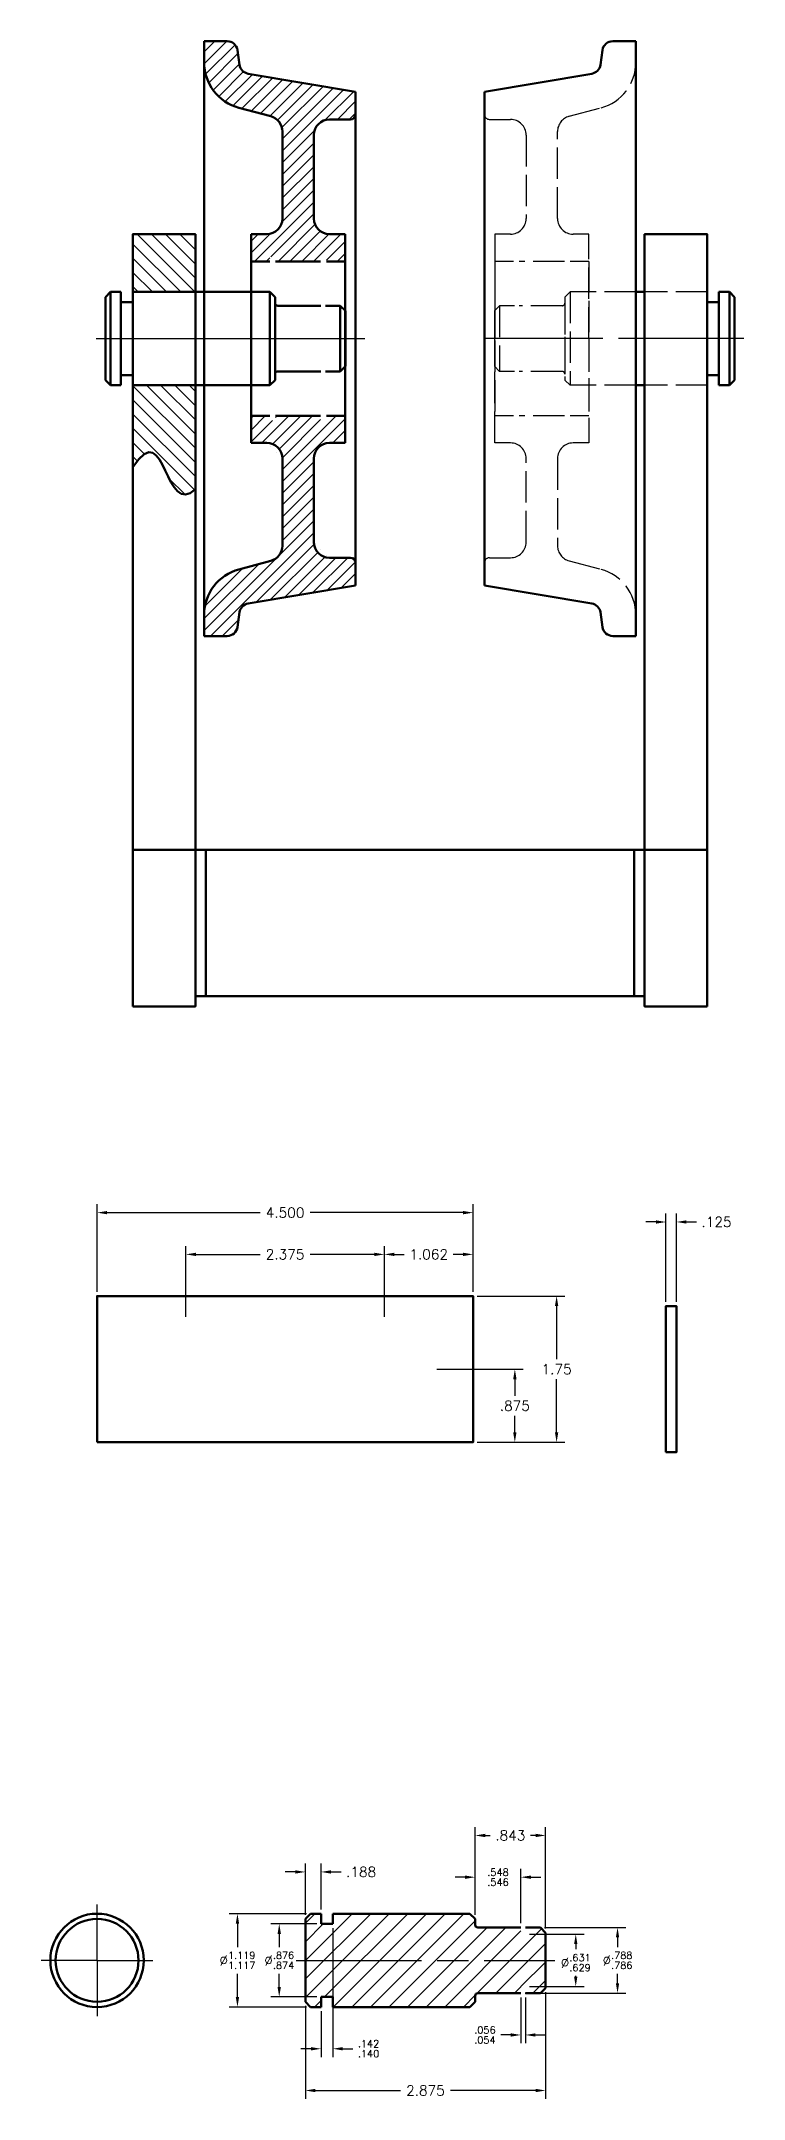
# Model space of a CAD drawing. Header units: inches. Extents: x 1 to 335, y -13 to 295.
# Drawn here: x 0.79 to 9.2, y -11.8 to 12.85 of the extents above; entities that cross this region are included whole.
import ezdxf

# ---------------------------------------------------------------- set-up
doc = ezdxf.new("R2010")
doc.units = ezdxf.units.IN
doc.header["$LTSCALE"] = 0.125
doc.header["$MEASUREMENT"] = 0
for name, pattern in [('AM_ISO02W050', [7.5, 6, -1.5]), ('AM_ISO02W050x2', [3.75, 3, -0.75]), ('AM_ISO08W050', [18, 12, -1.5, 3, -1.5])]:
    doc.linetypes.add(name, pattern=pattern)
for name, color, linetype, lineweight in [('AM_0', 7, 'Continuous', 50), ('AM_3', 212, 'AM_ISO02W050', 25), ('AM_5', 92, 'Continuous', 25), ('AM_7', 142, 'AM_ISO08W050', 25), ('AM_8', 12, 'Continuous', 25)]:
    doc.layers.add(name, color=color, linetype=linetype, lineweight=lineweight)
doc.styles.get("Standard").update_dxf_attribs({"font": 'ROMANS.SHX'})
doc.dimstyles.new('AM_ANSI$0', dxfattribs={"dimtxt": 0.12, "dimasz": 0.12, "dimexe": 0.1, "dimexo": 0.05, "dimgap": 0.06, "dimtad": 0, "dimtih": 1, "dimtoh": 1, "dimdec": 4, "dimzin": 7, "dimdsep": 46, "dimtxsty": 'Standard', "dimcen": 0, "dimclrd": 92, "dimclre": 256, "dimclrt": 142, "dimadec": 0, "dimazin": 2, "dimtp": 0.1, "dimtm": 0.1, "dimtfac": 0.71, "dimtdec": 4, "dimtofl": 0, "dimtmove": 0, "dimatfit": 3, "dimfxl": 1, "dimtolj": 1, "dimtzin": 7, "dimlwd": -1, "dimlwe": -1, "dimarcsym": 1})
pattern_1 = [(45, (-33.181, 22.33632), (-0.07071068, 0.07071068), [])]
pattern_2 = [(135, (-2.015, 7.875), (-0.0848528, -0.0848528), [])]

msp = doc.modelspace()

# ---------------------------------------------------------------- blocks, each defined once
blk = doc.blocks.new('*D233')
at = {"layer": 'AM_5'}
for p, q in [((4.899, -2.428), (4.899, -1.581)), ((5.961, -2.131), (5.961, -1.581))]:
    blk.add_line(p, q, dxfattribs=at)
at = {"layer": 'AM_5', "color": 92}
for p, q in [((5.019, -1.681), (5.138, -1.681)), ((5.841, -1.681), (5.721, -1.681))]:
    blk.add_line(p, q, dxfattribs=at)
for points in [[(5.019, -1.661), (5.019, -1.701), (4.899, -1.681)], [(5.841, -1.661), (5.841, -1.701), (5.961, -1.681)]]:
    blk.add_solid(points, dxfattribs=at)
at = {"layer": 'Defpoints', "color": 0}
for p in [(4.899, -1.681), (5.961, -2.181), (4.899, -2.478)]:
    blk.add_point(p, dxfattribs=at)
at = {"layer": 'AM_5', "color": 142, "insert": (5.43, -1.681), "char_height": 0.12, "attachment_point": 5}
blk.add_mtext('\\A1;1.062', dxfattribs=at)
blk = doc.blocks.new('*D234')
at = {"layer": 'AM_5'}
for p, q in [((2.524, -2.428), (2.524, -1.581)), ((4.899, -2.428), (4.899, -1.581))]:
    blk.add_line(p, q, dxfattribs=at)
at = {"layer": 'AM_5', "color": 92}
for p, q in [((2.644, -1.681), (3.411, -1.681)), ((4.779, -1.681), (4.011, -1.681))]:
    blk.add_line(p, q, dxfattribs=at)
for points in [[(2.644, -1.661), (2.644, -1.701), (2.524, -1.681)], [(4.779, -1.661), (4.779, -1.701), (4.899, -1.681)]]:
    blk.add_solid(points, dxfattribs=at)
at = {"layer": 'Defpoints', "color": 0}
for p in [(2.524, -1.681), (2.524, -2.478), (4.899, -2.478)]:
    blk.add_point(p, dxfattribs=at)
at = {"layer": 'AM_5', "color": 142, "insert": (3.711, -1.681), "char_height": 0.12, "attachment_point": 5}
blk.add_mtext('\\A1;2.375', dxfattribs=at)
blk = doc.blocks.new('*D235')
at = {"layer": 'AM_5'}
for p, q in [((1.461, -2.131), (1.461, -1.081)), ((5.961, -2.131), (5.961, -1.081))]:
    blk.add_line(p, q, dxfattribs=at)
at = {"layer": 'AM_5', "color": 92}
for p, q in [((1.581, -1.181), (3.411, -1.181)), ((5.841, -1.181), (4.011, -1.181))]:
    blk.add_line(p, q, dxfattribs=at)
for points in [[(1.581, -1.161), (1.581, -1.201), (1.461, -1.181)], [(5.841, -1.161), (5.841, -1.201), (5.961, -1.181)]]:
    blk.add_solid(points, dxfattribs=at)
at = {"layer": 'Defpoints', "color": 0}
for p in [(1.461, -1.181), (1.461, -2.181), (5.961, -2.181)]:
    blk.add_point(p, dxfattribs=at)
at = {"layer": 'AM_5', "color": 142, "insert": (3.711, -1.181), "char_height": 0.12, "attachment_point": 5}
blk.add_mtext('\\A1;4.500', dxfattribs=at)
blk = doc.blocks.new('*D236')
at = {"layer": 'AM_5'}
for p, q in [((5.527, -3.056), (6.561, -3.056)), ((6.011, -3.931), (6.561, -3.931))]:
    blk.add_line(p, q, dxfattribs=at)
at = {"layer": 'AM_5', "color": 92}
for p, q in [((6.461, -3.176), (6.461, -3.374)), ((6.461, -3.811), (6.461, -3.614))]:
    blk.add_line(p, q, dxfattribs=at)
for points in [[(6.441, -3.176), (6.481, -3.176), (6.461, -3.056)], [(6.441, -3.811), (6.481, -3.811), (6.461, -3.931)]]:
    blk.add_solid(points, dxfattribs=at)
at = {"layer": 'Defpoints', "color": 0}
for p in [(5.477, -3.056), (6.461, -3.056), (5.961, -3.931)]:
    blk.add_point(p, dxfattribs=at)
at = {"layer": 'AM_5', "color": 142, "insert": (6.461, -3.494), "char_height": 0.12, "attachment_point": 5}
blk.add_mtext('\\A1;.875', dxfattribs=at)
blk = doc.blocks.new('*D237')
at = {"layer": 'AM_5'}
for p, q in [((6.011, -2.181), (7.061, -2.181)), ((6.011, -3.931), (7.061, -3.931))]:
    blk.add_line(p, q, dxfattribs=at)
at = {"layer": 'AM_5', "color": 92}
for p, q in [((6.961, -2.301), (6.961, -2.936)), ((6.961, -3.811), (6.961, -3.176))]:
    blk.add_line(p, q, dxfattribs=at)
for points in [[(6.941, -2.301), (6.981, -2.301), (6.961, -2.181)], [(6.941, -3.811), (6.981, -3.811), (6.961, -3.931)]]:
    blk.add_solid(points, dxfattribs=at)
at = {"layer": 'Defpoints', "color": 0}
for p in [(5.961, -2.181), (6.961, -2.181), (5.961, -3.931)]:
    blk.add_point(p, dxfattribs=at)
at = {"layer": 'AM_5', "color": 142, "insert": (6.961, -3.056), "char_height": 0.12, "attachment_point": 5}
blk.add_mtext('\\A1;1.75', dxfattribs=at)
blk = doc.blocks.new('*D238')
at = {"layer": 'AM_5'}
for p, q in [((8.27, -2.251), (8.27, -1.193)), ((8.395, -2.251), (8.395, -1.193))]:
    blk.add_line(p, q, dxfattribs=at)
at = {"layer": 'AM_5', "color": 92}
for p, q in [((8.15, -1.293), (8.03, -1.293)), ((8.515, -1.293), (8.635, -1.293))]:
    blk.add_line(p, q, dxfattribs=at)
for points in [[(8.15, -1.273), (8.15, -1.313), (8.27, -1.293)], [(8.515, -1.273), (8.515, -1.313), (8.395, -1.293)]]:
    blk.add_solid(points, dxfattribs=at)
at = {"layer": 'Defpoints', "color": 0}
for p in [(8.395, -1.293), (8.27, -2.301), (8.395, -2.301)]:
    blk.add_point(p, dxfattribs=at)
at = {"layer": 'AM_5', "color": 142, "insert": (8.875, -1.293), "char_height": 0.12, "attachment_point": 5}
blk.add_mtext('\\A1;.125', dxfattribs=at)
blk = doc.blocks.new('*D198')
at = {"layer": 'AM_5'}
for p, q in [((6.638, -9.822), (7.29, -9.822)), ((6.638, -10.452), (7.29, -10.452))]:
    blk.add_line(p, q, dxfattribs=at)
at = {"layer": 'AM_5', "color": 92}
for p, q in [((7.19, -9.942), (7.19, -10.005)), ((7.19, -10.332), (7.19, -10.324))]:
    blk.add_line(p, q, dxfattribs=at)
for points in [[(7.17, -9.942), (7.21, -9.942), (7.19, -9.822)], [(7.17, -10.332), (7.21, -10.332), (7.19, -10.452)]]:
    blk.add_solid(points, dxfattribs=at)
at = {"layer": 'Defpoints', "color": 0}
for p in [(6.588, -9.822), (7.19, -9.822), (6.588, -10.452)]:
    blk.add_point(p, dxfattribs=at)
at = {"layer": 'AM_5', "color": 142, "insert": (7.19, -10.165), "char_height": 0.12, "attachment_point": 5}
blk.add_mtext('\\A1;%%c{\\H0.085200;\\S.631^ .629;}', dxfattribs=at)
blk = doc.blocks.new('*D199')
at = {"layer": 'AM_5'}
for p, q in [((6.816, -9.743), (7.79, -9.743)), ((6.583, -10.531), (7.79, -10.531))]:
    blk.add_line(p, q, dxfattribs=at)
at = {"layer": 'AM_5', "color": 92}
for p, q in [((7.69, -9.863), (7.69, -9.978)), ((7.69, -10.411), (7.69, -10.297))]:
    blk.add_line(p, q, dxfattribs=at)
for points in [[(7.67, -9.863), (7.71, -9.863), (7.69, -9.743)], [(7.67, -10.411), (7.71, -10.411), (7.69, -10.531)]]:
    blk.add_solid(points, dxfattribs=at)
at = {"layer": 'Defpoints', "color": 0}
for p in [(6.766, -9.743), (7.69, -9.743), (6.533, -10.531)]:
    blk.add_point(p, dxfattribs=at)
at = {"layer": 'AM_5', "color": 142, "insert": (7.69, -10.137), "char_height": 0.12, "attachment_point": 5}
blk.add_mtext('\\A1;%%c{\\H0.085200;\\S.788^ .786;}', dxfattribs=at)
blk = doc.blocks.new('*D200')
at = {"layer": 'AM_5'}
for p, q in [((5.986, -9.591), (5.986, -9.041)), ((6.533, -9.693), (6.533, -9.041))]:
    blk.add_line(p, q, dxfattribs=at)
at = {"layer": 'AM_5', "color": 92}
for p, q in [((5.866, -9.141), (5.746, -9.141)), ((6.653, -9.141), (6.773, -9.141))]:
    blk.add_line(p, q, dxfattribs=at)
for points in [[(5.866, -9.121), (5.866, -9.161), (5.986, -9.141)], [(6.653, -9.121), (6.653, -9.161), (6.533, -9.141)]]:
    blk.add_solid(points, dxfattribs=at)
at = {"layer": 'Defpoints', "color": 0}
for p in [(6.533, -9.141), (5.986, -9.641), (6.533, -9.743)]:
    blk.add_point(p, dxfattribs=at)
at = {"layer": 'AM_5', "color": 142, "insert": (6.26, -9.141), "char_height": 0.12, "attachment_point": 5}
blk.add_mtext('\\A1;{\\H0.085200;\\S.548^ .546;}', dxfattribs=at)
blk = doc.blocks.new('*D201')
at = {"layer": 'AM_5'}
for p, q in [((5.986, -9.591), (5.986, -8.541)), ((6.829, -9.756), (6.829, -8.541))]:
    blk.add_line(p, q, dxfattribs=at)
at = {"layer": 'AM_5', "color": 92}
for p, q in [((6.106, -8.641), (6.167, -8.641)), ((6.709, -8.641), (6.647, -8.641))]:
    blk.add_line(p, q, dxfattribs=at)
for points in [[(6.106, -8.621), (6.106, -8.661), (5.986, -8.641)], [(6.709, -8.621), (6.709, -8.661), (6.829, -8.641)]]:
    blk.add_solid(points, dxfattribs=at)
at = {"layer": 'Defpoints', "color": 0}
for p in [(6.829, -8.641), (5.986, -9.641), (6.829, -9.806)]:
    blk.add_point(p, dxfattribs=at)
at = {"layer": 'AM_5', "color": 142, "insert": (6.407, -8.641), "char_height": 0.12, "attachment_point": 5}
blk.add_mtext('\\A1;.843', dxfattribs=at)
blk = doc.blocks.new('*D202')
at = {"layer": 'AM_5', "color": 92}
for p, q in [((3.834, -9.078), (3.714, -9.078)), ((4.261, -9.078), (4.381, -9.078))]:
    blk.add_line(p, q, dxfattribs=at)
at = {"layer": 'AM_5'}
for p, q in [((3.954, -9.591), (3.954, -8.978)), ((4.141, -9.528), (4.141, -8.978))]:
    blk.add_line(p, q, dxfattribs=at)
at = {"layer": 'AM_5', "color": 92}
for points in [[(3.834, -9.058), (3.834, -9.098), (3.954, -9.078)], [(4.261, -9.058), (4.261, -9.098), (4.141, -9.078)]]:
    blk.add_solid(points, dxfattribs=at)
at = {"layer": 'Defpoints', "color": 0}
for p in [(4.141, -9.078), (4.141, -9.578), (3.954, -9.641)]:
    blk.add_point(p, dxfattribs=at)
at = {"layer": 'AM_5', "color": 142, "insert": (4.621, -9.078), "char_height": 0.12, "attachment_point": 5}
blk.add_mtext('\\A1;.188', dxfattribs=at)
blk = doc.blocks.new('*D203')
at = {"layer": 'AM_5'}
for p, q in [((4.091, -9.7), (3.541, -9.7)), ((4.091, -10.575), (3.541, -10.575))]:
    blk.add_line(p, q, dxfattribs=at)
at = {"layer": 'AM_5', "color": 92}
for p, q in [((3.641, -9.82), (3.641, -9.978)), ((3.641, -10.455), (3.641, -10.297))]:
    blk.add_line(p, q, dxfattribs=at)
for points in [[(3.621, -9.82), (3.661, -9.82), (3.641, -9.7)], [(3.621, -10.455), (3.661, -10.455), (3.641, -10.575)]]:
    blk.add_solid(points, dxfattribs=at)
at = {"layer": 'Defpoints', "color": 0}
for p in [(3.641, -9.7), (4.141, -9.7), (4.141, -10.575)]:
    blk.add_point(p, dxfattribs=at)
at = {"layer": 'AM_5', "color": 142, "insert": (3.641, -10.137), "char_height": 0.12, "attachment_point": 5}
blk.add_mtext('\\A1;%%c{\\H0.085200;\\S.876^ .874;}', dxfattribs=at)
blk = doc.blocks.new('*D204')
at = {"layer": 'AM_5'}
for p, q in [((3.966, -9.578), (3.041, -9.578)), ((3.966, -10.696), (3.041, -10.696))]:
    blk.add_line(p, q, dxfattribs=at)
at = {"layer": 'AM_5', "color": 92}
for p, q in [((3.141, -9.698), (3.141, -9.978)), ((3.141, -10.576), (3.141, -10.297))]:
    blk.add_line(p, q, dxfattribs=at)
for points in [[(3.121, -9.698), (3.161, -9.698), (3.141, -9.578)], [(3.121, -10.576), (3.161, -10.576), (3.141, -10.696)]]:
    blk.add_solid(points, dxfattribs=at)
at = {"layer": 'Defpoints', "color": 0}
for p in [(4.016, -9.578), (3.141, -10.696), (4.016, -10.696)]:
    blk.add_point(p, dxfattribs=at)
at = {"layer": 'AM_5', "color": 142, "insert": (3.141, -10.137), "char_height": 0.12, "attachment_point": 5}
blk.add_mtext('\\A1;%%c{\\H0.085200;\\S1.119^ 1.117;}', dxfattribs=at)
blk = doc.blocks.new('*D205')
at = {"layer": 'AM_5'}
for p, q in [((4.282, -9.75), (4.282, -11.296)), ((4.141, -10.746), (4.141, -11.296))]:
    blk.add_line(p, q, dxfattribs=at)
at = {"layer": 'AM_5', "color": 92}
for p, q in [((4.021, -11.196), (3.901, -11.196)), ((4.402, -11.196), (4.522, -11.196))]:
    blk.add_line(p, q, dxfattribs=at)
for points in [[(4.021, -11.176), (4.021, -11.216), (4.141, -11.196)], [(4.402, -11.176), (4.402, -11.216), (4.282, -11.196)]]:
    blk.add_solid(points, dxfattribs=at)
at = {"layer": 'Defpoints', "color": 0}
for p in [(4.282, -9.7), (4.141, -10.696), (4.282, -11.196)]:
    blk.add_point(p, dxfattribs=at)
at = {"layer": 'AM_5', "color": 142, "insert": (4.71, -11.196), "char_height": 0.12, "attachment_point": 5}
blk.add_mtext('\\A1;{\\H0.085200;\\S.142^ .140;}', dxfattribs=at)
blk = doc.blocks.new('*D206')
at = {"layer": 'AM_5'}
for p, q in [((6.533, -10.581), (6.533, -11.131)), ((6.588, -10.581), (6.588, -11.131))]:
    blk.add_line(p, q, dxfattribs=at)
at = {"layer": 'AM_5', "color": 92}
for p, q in [((6.413, -11.031), (6.293, -11.031)), ((6.708, -11.031), (6.828, -11.031))]:
    blk.add_line(p, q, dxfattribs=at)
for points in [[(6.413, -11.011), (6.413, -11.051), (6.533, -11.031)], [(6.708, -11.011), (6.708, -11.051), (6.588, -11.031)]]:
    blk.add_solid(points, dxfattribs=at)
at = {"layer": 'Defpoints', "color": 0}
for p in [(6.533, -10.531), (6.588, -10.531), (6.533, -11.031)]:
    blk.add_point(p, dxfattribs=at)
at = {"layer": 'AM_5', "color": 142, "insert": (6.103, -11.031), "char_height": 0.12, "attachment_point": 5}
blk.add_mtext('\\A1;{\\H0.085200;\\S.056^ .054;}', dxfattribs=at)
blk = doc.blocks.new('*D207')
at = {"layer": 'AM_5'}
for p, q in [((6.829, -10.518), (6.829, -11.796)), ((3.954, -10.683), (3.954, -11.796))]:
    blk.add_line(p, q, dxfattribs=at)
at = {"layer": 'AM_5', "color": 92}
for p, q in [((4.074, -11.696), (5.091, -11.696)), ((6.709, -11.696), (5.691, -11.696))]:
    blk.add_line(p, q, dxfattribs=at)
for points in [[(4.074, -11.676), (4.074, -11.716), (3.954, -11.696)], [(6.709, -11.676), (6.709, -11.716), (6.829, -11.696)]]:
    blk.add_solid(points, dxfattribs=at)
at = {"layer": 'Defpoints', "color": 0}
for p in [(6.829, -10.468), (3.954, -10.633), (3.954, -11.696)]:
    blk.add_point(p, dxfattribs=at)
at = {"layer": 'AM_5', "color": 142, "insert": (5.391, -11.696), "char_height": 0.12, "attachment_point": 5}
blk.add_mtext('\\A1;2.875', dxfattribs=at)

# ---------------------------------------------------------------- dimensions: what is measured, and where the dimension line sits
at = {"layer": 'AM_5'}
for base, p1, p2, angle, override, picture, middle in [((1.4605, -1.1815), (5.9605, -2.1815), (1.4605, -2.1815), 0, {"dimdec": 3, "dimtp": 0.001, "dimtm": 0.001, "dimtdec": 3}, '*D235', (3.7105, -1.1815)), ((2.5235, -1.6815), (4.8985, -2.478), (2.5235, -2.478), 0, {"dimdec": 3, "dimtp": 0.001, "dimtm": 0.001, "dimtdec": 3, "dimtix": 1}, '*D234', (3.711, -1.6815)), ((6.9605, -2.1815), (5.9605, -3.9315), (5.9605, -2.1815), 90, {"dimdec": 2, "dimtp": 0.001, "dimtm": 0.001, "dimtdec": 3}, '*D237', (6.9605, -3.0565)), ((6.4605, -3.0565), (5.9605, -3.9315), (5.477, -3.0565), 90, {"dimdec": 3, "dimtp": 0.001, "dimtm": 0.001, "dimtdec": 3}, '*D236', (6.4605, -3.494)), ((4.1414388114, -9.0784323222), (3.9539388114, -9.6409333222), (4.1414388114, -9.5784333222), 0, {"dimdec": 3, "dimtp": 0.001, "dimtm": 0.001, "dimtdec": 3}, '*D202', (4.6214388114, -9.0784323222)), ((4.2824, -11.1959), (4.1414, -10.6959), (4.2824, -9.6997), 0, {"dimdec": 3, "dimlim": 1, "dimtp": 0.001, "dimtm": 0.001, "dimtdec": 3}, '*D205', (4.7102, -11.1959)), ((3.9539, -11.6959), (6.8289, -10.4684), (3.9539, -10.6334), 0, {"dimdec": 3, "dimtp": 0.001, "dimtm": 0.001, "dimtdec": 3}, '*D207', (5.3914, -11.6959)), ((6.5332, -11.0309), (6.5883, -10.5309), (6.5332, -10.5309), 0, {"dimdec": 3, "dimlim": 1, "dimtp": 0.001, "dimtm": 0.001, "dimtdec": 3}, '*D206', (6.1034, -11.0309))]:
    dim = msp.add_linear_dim(base=base, p1=p1, p2=p2, angle=angle, dimstyle='AM_ANSI$0', override=override, dxfattribs=at)
    dim.commit()
    dim.dimension.update_dxf_attribs({"geometry": picture, "text_midpoint": middle})
for base, p1, p2, override, picture, middle in [((8.3952, -1.293), (8.2702, -2.3013), (8.3952, -2.3013), {"dimdec": 3, "dimtp": 0.001, "dimtm": 0.001, "dimtdec": 3}, '*D238', (8.8752, -1.293)), ((4.8985, -1.6815), (5.9605, -2.1815), (4.8985, -2.478), {"dimdec": 3, "dimtp": 0.001, "dimtm": 0.001, "dimtdec": 3}, '*D233', (5.4295, -1.6815)), ((6.8289, -8.6409), (5.9859, -9.6409), (6.8289, -9.806), {"dimdec": 3, "dimtp": 0.001, "dimtm": 0.001, "dimtdec": 3}, '*D201', (6.4074, -8.6409)), ((6.5332, -9.1409), (5.9859, -9.6409), (6.5332, -9.7435), {"dimdec": 3, "dimlim": 1, "dimtp": 0.001, "dimtm": 0.001, "dimtdec": 3}, '*D200', (6.2596, -9.1409))]:
    dim = msp.add_linear_dim(base=base, p1=p1, p2=p2, dimstyle='AM_ANSI$0', override=override, dxfattribs=at)
    dim.commit()
    dim.dimension.update_dxf_attribs({"geometry": picture, "text_midpoint": middle})
for base, p1, p2, picture, middle in [((3.1414388114, -10.6959333222), (4.0164388114, -9.5784333222), (4.0164388114, -10.6959333222), '*D204', (3.1414388114, -10.1371833222)), ((3.6414, -9.6997), (4.1414, -10.5747), (4.1414, -9.6997), '*D203', (3.6414, -10.1372)), ((7.6901, -9.7435), (6.5332, -10.5309), (6.7664, -9.7435), '*D199', (7.6901, -10.1372))]:
    dim = msp.add_linear_dim(base=base, p1=p1, p2=p2, angle=90, text='%%c<>', dimstyle='AM_ANSI$0', override={"dimdec": 3, "dimlim": 1, "dimtp": 0.001, "dimtm": 0.001, "dimtdec": 3}, dxfattribs=at)
    dim.commit()
    dim.dimension.update_dxf_attribs({"geometry": picture, "text_midpoint": middle})
dim = msp.add_linear_dim(base=(7.1901, -9.8222), p1=(6.5883, -10.4521), p2=(6.5883, -9.8222), angle=90, text='%%c<>', dimstyle='AM_ANSI$0', override={"dimdec": 3, "dimlim": 1, "dimtp": 0.001, "dimtm": 0.001, "dimtdec": 3}, dxfattribs=at)
dim.commit()
dim.dimension.update_dxf_attribs({"geometry": '*D198', "text_midpoint": (7.1901, -10.1648), "dimtype": 160})

# ---------------------------------------------------------------- hatches: boundary and pattern name
at = {"layer": 'AM_8'}
h = msp.add_hatch(dxfattribs=at)
h.set_pattern_fill('_U', color=256, scale=0.1, angle=45, style=0, pattern_type=0)
h.set_pattern_definition(pattern_1)
edge = h.paths.add_edge_path()
edge.add_line((4.2422, 11.9132), (4.4922, 11.9132))
edge.add_arc((4.4922, 11.9757), 0.0625, 270, 360)
edge.add_line((4.5547, 11.9757), (4.5547, 12.2456))
edge.add_line((4.5547, 12.2456), (3.2696, 12.4606))
edge.add_arc((3.2902, 12.5839), 0.125, 188, 260.5, ccw=False)
edge.add_line((3.1665, 12.5665), (3.1416, 12.7431))
edge.add_arc((3.0179, 12.7257), 0.125, 8, 90)
edge.add_line((3.0179, 12.8507), (2.7422, 12.8507))
edge.add_line((2.7422, 12.8507), (2.7422, 12.5957))
edge.add_arc((3.3042, 12.5957), 0.562, 180, 255)
edge.add_line((3.1588, 12.0528), (3.5407, 11.9505))
edge.add_arc((3.4922, 11.7694), 0.1875, 0, 75, ccw=False)
edge.add_line((3.6797, 11.7694), (3.6797, 10.7257))
edge.add_arc((3.4922, 10.7257), 0.1875, -90, 0, ccw=False)
edge.add_line((3.4922, 10.5382), (3.3047, 10.5382))
edge.add_line((3.3047, 10.5382), (3.3047, 10.2134))
edge.add_line((3.3047, 10.2134), (3.5286, 10.2134))
edge.add_line((3.5286, 10.2134), (3.5286, 10.2686))
edge.add_line((3.5286, 10.2686), (3.5975, 10.2686))
edge.add_line((3.5975, 10.2686), (3.5975, 10.2134))
edge.add_line((3.5975, 10.2134), (3.631, 10.2134))
edge.add_line((3.631, 10.2134), (4.1369, 10.2134))
edge.add_line((4.1369, 10.2134), (4.1369, 10.2686))
edge.add_line((4.1369, 10.2686), (4.2058, 10.2686))
edge.add_line((4.2058, 10.2686), (4.2058, 10.2134))
edge.add_line((4.2058, 10.2134), (4.4297, 10.2134))
edge.add_line((4.4297, 10.2134), (4.4297, 10.5382))
edge.add_line((4.4297, 10.5382), (4.2422, 10.5382))
edge.add_arc((4.2422, 10.7257), 0.1875, 180, 270, ccw=False)
edge.add_line((4.0547, 10.7257), (4.0547, 11.7257))
edge.add_arc((4.2422, 11.7257), 0.1875, 90, 180, ccw=False)
h = msp.add_hatch(dxfattribs=at)
h.set_pattern_fill('_U', color=256, scale=0.12, angle=135, style=0, pattern_type=0)
h.set_pattern_definition(pattern_2)
h.paths.add_polyline_path([(1.8881, 10.5382), (1.8881, 9.8468), (2.6381, 9.8468), (2.6381, 10.5382)])
h = msp.add_hatch(dxfattribs=at)
h.set_pattern_fill('_U', color=256, scale=0.12, angle=135, style=0, pattern_type=0)
h.set_pattern_definition(pattern_2)
h.paths.add_polyline_path([(1.8881, 8.7297), (1.8881, 7.7465), (1.9618, 7.8454), (2.0253, 7.9034), (2.08, 7.9261), (2.1276, 7.9191), (2.1695, 7.8881), (2.2071, 7.8388), (2.242, 7.7767), (2.2758, 7.7076), (2.3097, 7.6368), (2.3448, 7.5691), (2.3823, 7.5091), (2.4229, 7.4614), (2.4679, 7.4306), (2.5181, 7.4213), (2.5745, 7.438), (2.6381, 7.4853), (2.6381, 8.7297)])
h = msp.add_hatch(dxfattribs=at)
h.set_pattern_fill('_U', color=256, scale=0.1, angle=45, style=0, pattern_type=0)
h.set_pattern_definition(pattern_1)
edge = h.paths.add_edge_path()
edge.add_arc((4.2422, 7.8508), 0.1875, 90, 180, ccw=False)
edge.add_line((4.2422, 8.0382), (4.4297, 8.0382))
edge.add_line((4.4297, 8.0382), (4.4297, 8.3631))
edge.add_line((4.4297, 8.3631), (4.2058, 8.3631))
edge.add_line((4.2058, 8.3631), (4.2058, 8.3079))
edge.add_line((4.2058, 8.3079), (4.1369, 8.3079))
edge.add_line((4.1369, 8.3079), (4.1369, 8.3631))
edge.add_line((4.1369, 8.3631), (3.5975, 8.3631))
edge.add_line((3.5975, 8.3631), (3.5975, 8.3079))
edge.add_line((3.5975, 8.3079), (3.5286, 8.3079))
edge.add_line((3.5286, 8.3079), (3.5286, 8.3631))
edge.add_line((3.5286, 8.3631), (3.3047, 8.3631))
edge.add_line((3.3047, 8.3631), (3.3047, 8.0382))
edge.add_line((3.3047, 8.0382), (3.4922, 8.0382))
edge.add_arc((3.4922, 7.8508), 0.1875, 0, 90, ccw=False)
edge.add_line((3.6797, 7.8508), (3.6797, 6.8071))
edge.add_arc((3.4922, 6.8071), 0.1875, -75, 0, ccw=False)
edge.add_line((3.5407, 6.626), (3.1588, 6.5237))
edge.add_arc((3.3042, 5.9808), 0.562, 105, 180)
edge.add_line((2.7422, 5.9808), (2.7422, 5.7257))
edge.add_line((2.7422, 5.7257), (3.0179, 5.7257))
edge.add_arc((3.0179, 5.8508), 0.125, 270, 352)
edge.add_line((3.1416, 5.8334), (3.1665, 6.01))
edge.add_arc((3.2902, 5.9926), 0.125, 99.5, 172, ccw=False)
edge.add_line((3.2696, 6.1159), (4.5547, 6.3309))
edge.add_line((4.5547, 6.3309), (4.5547, 6.6007))
edge.add_arc((4.4922, 6.6007), 0.0625, 0, 90)
edge.add_line((4.4922, 6.6633), (4.2422, 6.6633))
edge.add_arc((4.2422, 6.8507), 0.1875, 180, 270, ccw=False)
edge.add_line((4.0547, 6.8507), (4.0547, 7.8508))
h = msp.add_hatch(dxfattribs=at)
h.set_pattern_fill('_U', color=256, scale=0.15748, angle=45, style=0, pattern_type=0)
h.set_pattern_definition([(45, (3.95394, -10.13718), (-0.111355, 0.111355), [])])
edge = h.paths.add_edge_path()
edge.add_line((5.9234, -9.5784), (4.2824, -9.5784))
edge.add_line((4.2824, -9.5784), (4.2824, -9.6997))
edge.add_line((4.2824, -9.6997), (4.1414, -9.6997))
edge.add_line((4.1414, -9.6997), (4.1414, -9.5784))
edge.add_line((4.1414, -9.5784), (4.0164, -9.5784))
edge.add_line((4.0164, -9.5784), (3.9539, -9.6409))
edge.add_line((3.9539, -9.6409), (3.9539, -10.6334))
edge.add_line((3.9539, -10.6334), (4.0164, -10.6959))
edge.add_line((4.0164, -10.6959), (4.1414, -10.6959))
edge.add_line((4.1414, -10.6959), (4.1414, -10.5747))
edge.add_line((4.1414, -10.5747), (4.2824, -10.5747))
edge.add_line((4.2824, -10.5747), (4.2824, -10.6959))
edge.add_line((4.2824, -10.6959), (5.9234, -10.6959))
edge.add_line((5.9234, -10.6959), (5.9859, -10.6334))
edge.add_line((5.9859, -10.6334), (5.9859, -10.5621))
edge.add_arc((6.0172, -10.5621), 0.0313, 90, 180, ccw=False)
edge.add_line((6.0172, -10.5309), (6.5332, -10.5309))
edge.add_line((6.5332, -10.5309), (6.5332, -10.4521))
edge.add_line((6.5332, -10.4521), (6.5883, -10.4521))
edge.add_line((6.5883, -10.4521), (6.5883, -10.5309))
edge.add_line((6.5883, -10.5309), (6.7664, -10.5309))
edge.add_line((6.7664, -10.5309), (6.8289, -10.4684))
edge.add_line((6.8289, -10.4684), (6.8289, -9.806))
edge.add_line((6.8289, -9.806), (6.7664, -9.7435))
edge.add_line((6.7664, -9.7435), (6.5883, -9.7435))
edge.add_line((6.5883, -9.7435), (6.5883, -9.8222))
edge.add_line((6.5883, -9.8222), (6.5332, -9.8222))
edge.add_line((6.5332, -9.8222), (6.5332, -9.7435))
edge.add_line((6.5332, -9.7435), (6.0172, -9.7435))
edge.add_arc((6.0172, -9.7122), 0.0313, 180, 270, ccw=False)
edge.add_line((5.9859, -9.7122), (5.9859, -9.6409))
edge.add_line((5.9859, -9.6409), (5.9234, -9.5784))

# ---------------------------------------------------------------- linework, layer by layer
at = {"layer": 'AM_0'}
for p, q in [((2.7422, 12.5957), (2.7422, 12.8507)), ((2.7422, 12.8507), (3.0179, 12.8507)), ((7.909, 12.8507), (7.6334, 12.8507)), ((7.909, 12.5957), (7.909, 12.8507)), ((2.7422, 12.5957), (2.7422, 9.2882)), ((3.1416, 12.7431), (3.1665, 12.5665)), ((7.5096, 12.7431), (7.4848, 12.5665)), ((7.909, 12.5957), (7.909, 9.2882)), ((3.2696, 12.4606), (4.5547, 12.2456)), ((7.3816, 12.4606), (6.0965, 12.2456)), ((4.5547, 12.2456), (4.5547, 11.9757)), ((6.0965, 12.2456), (6.0965, 11.9757)), ((3.5407, 11.9505), (3.1588, 12.0528)), ((4.4922, 11.9132), (4.2422, 11.9132)), ((4.5547, 11.9757), (4.5547, 9.2882)), ((6.0965, 11.9757), (6.0965, 9.2882)), ((3.6797, 10.7257), (3.6797, 11.7694)), ((4.0547, 11.7257), (4.0547, 10.7257)), ((3.3047, 9.2882), (3.3047, 10.5382)), ((3.3047, 10.5382), (3.4922, 10.5382)), ((4.2422, 10.5382), (4.4297, 10.5382)), ((4.4297, 10.5382), (4.4297, 9.2882)), ((3.3047, 10.2134), (3.5286, 10.2134)), ((3.5975, 10.2134), (4.1369, 10.2134)), ((4.2058, 10.2134), (4.4297, 10.2134)), ((1.6221, 9.847), (1.5596, 9.7845)), ((1.5596, 9.7845), (1.5596, 8.792)), ((1.6221, 9.847), (1.7471, 9.847)), ((1.6221, 9.847), (1.6221, 8.7295)), ((1.7471, 9.847), (1.7471, 8.7295)), ((1.7471, 9.7258), (1.8881, 9.7258)), ((1.8881, 9.847), (1.8881, 8.7295)), ((1.8881, 9.847), (3.5291, 9.847)), ((3.5291, 9.847), (3.5291, 8.7295)), ((3.5291, 9.847), (3.5916, 9.7845)), ((3.5916, 9.7845), (3.5916, 8.792)), ((3.5916, 9.7132), (3.5916, 8.8633)), ((3.6229, 9.682), (4.1389, 9.682)), ((4.194, 9.682), (4.3721, 9.682)), ((4.3721, 9.682), (4.3721, 8.8945)), ((4.3721, 9.682), (4.4346, 9.6195)), ((4.4346, 9.6195), (4.4346, 8.957)), ((8.0131, 9.847), (7.909, 9.847)), ((8.7631, 9.847), (8.7631, 8.8507)), ((8.9041, 9.7258), (8.7631, 9.7258)), ((8.9041, 9.847), (8.9041, 8.7295)), ((9.0291, 9.847), (8.9041, 9.847)), ((9.0291, 9.847), (9.0916, 9.7845)), ((9.0291, 9.847), (9.0291, 8.7295)), ((9.0916, 9.7845), (9.0916, 8.792)), ((2.7422, 5.9808), (2.7422, 9.2882)), ((3.3047, 9.2882), (3.3047, 8.0382)), ((4.4297, 8.0382), (4.4297, 9.2882)), ((4.5547, 6.6007), (4.5547, 9.2882)), ((6.0965, 6.6007), (6.0965, 9.2882)), ((7.909, 5.9808), (7.909, 9.2882)), ((3.6229, 8.8945), (4.1389, 8.8945)), ((4.194, 8.8945), (4.3721, 8.8945)), ((4.3721, 8.8945), (4.4346, 8.957)), ((1.6221, 8.7295), (1.5596, 8.792)), ((1.6221, 8.7295), (1.7471, 8.7295)), ((1.7471, 8.8507), (1.8881, 8.8507)), ((1.8881, 8.7295), (3.5291, 8.7295)), ((3.5291, 8.7295), (3.5916, 8.792)), ((8.0131, 8.7295), (7.909, 8.7295)), ((8.9041, 8.8507), (8.7631, 8.8507)), ((9.0291, 8.7295), (8.9041, 8.7295)), ((9.0291, 8.7295), (9.0916, 8.792)), ((3.3047, 8.3631), (3.5286, 8.3631)), ((3.5975, 8.3631), (4.1369, 8.3631)), ((4.2058, 8.3631), (4.4297, 8.3631)), ((3.3047, 8.0382), (3.4922, 8.0382)), ((4.2422, 8.0382), (4.4297, 8.0382)), ((3.6797, 7.8507), (3.6797, 6.8071)), ((4.0547, 6.8507), (4.0547, 7.8507)), ((4.4922, 6.6633), (4.2422, 6.6633)), ((3.5407, 6.626), (3.1588, 6.5237)), ((4.5547, 6.3309), (4.5547, 6.6007)), ((6.0965, 6.3309), (6.0965, 6.6007)), ((3.2696, 6.1159), (4.5547, 6.3309)), ((7.3816, 6.1159), (6.0965, 6.3309)), ((2.7422, 5.9808), (2.7422, 5.7257)), ((3.1416, 5.8334), (3.1665, 6.01)), ((7.5096, 5.8334), (7.4848, 6.01)), ((7.909, 5.9808), (7.909, 5.7257)), ((2.7422, 5.7257), (3.0179, 5.7257)), ((7.909, 5.7257), (7.6334, 5.7257)), ((1.8881, 3.1633), (2.6381, 3.1633)), ((8.7631, 3.1633), (8.0131, 3.1633)), ((4.0164, -9.5784), (3.9539, -9.6409)), ((4.0164, -9.5784), (4.1414, -9.5784)), ((4.1414, -9.5784), (4.1414, -9.6997)), ((4.2824, -9.5784), (5.9234, -9.5784)), ((4.2824, -9.5784), (4.2824, -9.6997)), ((5.9234, -9.5784), (5.9859, -9.6409)), ((3.9539, -9.6409), (3.9539, -10.6334)), ((4.1414, -9.6997), (4.2824, -9.6997)), ((5.9859, -9.6409), (5.9859, -9.7122)), ((6.0172, -9.7435), (6.5332, -9.7435)), ((6.5883, -9.7435), (6.7664, -9.7435)), ((6.7664, -9.7435), (6.8289, -9.806)), ((6.8289, -9.806), (6.8289, -10.4684)), ((4.1414, -10.5747), (4.2824, -10.5747)), ((4.1414, -10.5747), (4.1414, -10.6959)), ((4.2824, -10.5747), (4.2824, -10.6959)), ((5.9859, -10.5621), (5.9859, -10.6334)), ((6.0172, -10.5309), (6.5332, -10.5309)), ((6.5883, -10.5309), (6.7664, -10.5309)), ((6.7664, -10.5309), (6.8289, -10.4684)), ((4.0164, -10.6959), (3.9539, -10.6334)), ((4.0164, -10.6959), (4.1414, -10.6959)), ((4.2824, -10.6959), (5.9234, -10.6959)), ((5.9234, -10.6959), (5.9859, -10.6334))]:
    msp.add_line(p, q, dxfattribs=at)
for points in [[(1.8881, 1.2882), (2.6381, 1.2882), (2.6381, 10.5382), (1.8881, 10.5382)], [(8.7631, 1.2882), (8.0131, 1.2882), (8.0131, 10.5382), (8.7631, 10.5382)], [(2.7631, 1.4132), (2.6381, 1.4132), (2.6381, 3.1633), (2.7631, 3.1633)], [(2.7631, 1.4132), (7.8881, 1.4132), (7.8881, 3.1633), (2.7631, 3.1633)], [(7.8881, 1.4132), (8.0131, 1.4132), (8.0131, 3.1633), (7.8881, 3.1633)], [(1.4605, -3.9315), (5.9605, -3.9315), (5.9605, -2.1815), (1.4605, -2.1815)], [(8.2702, -4.0513), (8.3952, -4.0513), (8.3952, -2.3013), (8.2702, -2.3013)]]:
    msp.add_lwpolyline(points, close=True, dxfattribs=at)
msp.add_lwpolyline([(1.8881, 7.7465), (1.9618, 7.8454), (2.0253, 7.9034), (2.08, 7.9261), (2.1276, 7.9191), (2.1695, 7.8881), (2.2071, 7.8388), (2.242, 7.7767), (2.2758, 7.7076), (2.3097, 7.6368), (2.3448, 7.5691), (2.3823, 7.5091), (2.4229, 7.4614), (2.4679, 7.4306), (2.5181, 7.4213), (2.5745, 7.438), (2.6381, 7.4853)], dxfattribs=at)
for radius in [0.5587, 0.4963]:
    msp.add_circle((1.4605, -10.1372), radius, dxfattribs=at)
for centre, radius, start, end in [((3.0179, 12.7257), 0.125, 8, 90), ((7.6334, 12.7257), 0.125, 90, 172), ((3.3042, 12.5957), 0.562, 180, 255), ((3.2902, 12.5839), 0.125, 188, 260.5), ((7.361, 12.5839), 0.125, 279.5, 352), ((3.4922, 11.7694), 0.1875, 0, 75), ((4.2422, 11.7257), 0.1875, 90, 180), ((4.4922, 11.9757), 0.0625, 270, 0), ((3.4922, 10.7257), 0.1875, 270, 0), ((4.2422, 10.7257), 0.1875, 180, 270), ((3.6229, 9.7132), 0.0312, 180, 270), ((3.6229, 8.8633), 0.0312, 90, 180), ((3.4922, 7.8507), 0.1875, 0, 90), ((4.2422, 7.8507), 0.1875, 90, 180), ((3.4922, 6.8071), 0.1875, 285, 0), ((4.2422, 6.8507), 0.1875, 180, 270), ((4.4922, 6.6007), 0.0625, 0, 90), ((3.3042, 5.9808), 0.562, 105, 180), ((3.2902, 5.9926), 0.125, 99.5, 172), ((7.361, 5.9926), 0.125, 8, 80.5), ((3.0179, 5.8508), 0.125, 270, 352), ((7.6334, 5.8508), 0.125, 188, 270), ((6.0172, -9.7122), 0.0312, 180, 270), ((6.0172, -10.5621), 0.0312, 90, 180)]:
    msp.add_arc(centre, radius, start, end, dxfattribs=at)
at = {"layer": 'AM_3', "linetype": 'AM_ISO02W050x2'}
for p, q in [((6.159, 11.9132), (6.409, 11.9132)), ((7.1105, 11.9505), (7.4925, 12.0528)), ((6.5965, 11.7257), (6.5965, 10.7257)), ((6.9715, 10.7257), (6.9715, 11.7694)), ((6.409, 10.5382), (6.2215, 10.5382)), ((6.2215, 10.5382), (6.2215, 9.2882)), ((7.3465, 10.5382), (7.159, 10.5382)), ((7.3465, 9.2882), (7.3465, 10.5382)), ((6.2215, 10.2134), (6.2215, 8.3631)), ((6.4455, 10.2134), (6.2215, 10.2134)), ((7.0537, 10.2134), (6.5143, 10.2134)), ((7.3465, 10.2134), (7.1226, 10.2134)), ((7.3465, 10.2134), (7.3465, 8.3631)), ((6.2791, 9.682), (6.2166, 9.6195)), ((6.2166, 9.6195), (6.2166, 8.957)), ((6.2791, 9.682), (6.2791, 8.8945)), ((6.4573, 9.682), (6.2791, 9.682)), ((7.0284, 9.682), (6.5124, 9.682)), ((7.1221, 9.847), (7.0596, 9.7845)), ((7.0596, 9.7845), (7.0596, 8.792)), ((7.0596, 9.7132), (7.0596, 8.8633)), ((7.1221, 9.847), (7.1221, 8.7295)), ((7.909, 9.847), (7.1221, 9.847)), ((8.7631, 9.847), (8.0131, 9.847)), ((6.2215, 8.0382), (6.2215, 9.2882)), ((7.3465, 9.2882), (7.3465, 8.0382)), ((6.2791, 8.8945), (6.2166, 8.957)), ((6.4573, 8.8945), (6.2791, 8.8945)), ((7.0284, 8.8945), (6.5124, 8.8945)), ((7.1221, 8.7295), (7.0596, 8.792)), ((7.909, 8.7295), (7.1221, 8.7295)), ((8.7631, 8.7295), (8.0131, 8.7295)), ((8.7631, 8.8507), (8.7631, 8.7295)), ((6.4455, 8.3631), (6.2215, 8.3631)), ((7.0537, 8.3631), (6.5143, 8.3631)), ((7.3465, 8.3631), (7.1226, 8.3631)), ((6.409, 8.0382), (6.2215, 8.0382)), ((7.3465, 8.0382), (7.159, 8.0382)), ((6.5965, 6.8507), (6.5965, 7.8507)), ((6.9715, 7.8507), (6.9715, 6.8071)), ((6.159, 6.6633), (6.409, 6.6633)), ((7.1105, 6.626), (7.4925, 6.5237))]:
    msp.add_line(p, q, dxfattribs=at)
for centre, radius, start, end in [((7.347, 12.5957), 0.562, 285, 0), ((6.159, 11.9757), 0.0625, 180, 270), ((6.409, 11.7257), 0.1875, 0, 90), ((7.159, 11.7694), 0.1875, 105, 180), ((6.409, 10.7257), 0.1875, 270, 0), ((7.159, 10.7257), 0.1875, 180, 270), ((7.0284, 9.7132), 0.0312, 270, 0), ((7.0284, 8.8633), 0.0312, 0, 90), ((6.409, 7.8507), 0.1875, 0, 90), ((7.159, 7.8507), 0.1875, 90, 180), ((6.159, 6.6007), 0.0625, 90, 180), ((6.409, 6.8507), 0.1875, 270, 0), ((7.159, 6.8071), 0.1875, 180, 255), ((7.347, 5.9808), 0.562, 0, 75)]:
    msp.add_arc(centre, radius, start, end, dxfattribs=at)
at = {"layer": 'AM_7'}
for p, q in [((1.4496, 9.2882), (4.5446, 9.2882)), ((2.6322, 9.2882), (4.6647, 9.2882)), ((9.2016, 9.2882), (6.1066, 9.2882)), ((7.4565, 9.2882), (6.1115, 9.2882)), ((3.8439, -10.1372), (6.9389, -10.1372))]:
    msp.add_line(p, q, dxfattribs=at)
at = {"layer": 'AM_7', "extrusion": (0, 0, -1)}
for q in [(1.4605, -9.4684), (0.7918, -10.1372), (2.1293, -10.1372), (1.4605, -10.8059)]:
    msp.add_line((1.4605, -10.1372), q, dxfattribs=at)

msp.set_redraw_order([(e.dxf.handle, doc.entitydb.next_handle()) for e in msp.query("TEXT MTEXT ATTDEF DIMENSION ARC_DIMENSION")])  # texts and dimensions are drawn at this point

doc.saveas('drawing.dxf')
